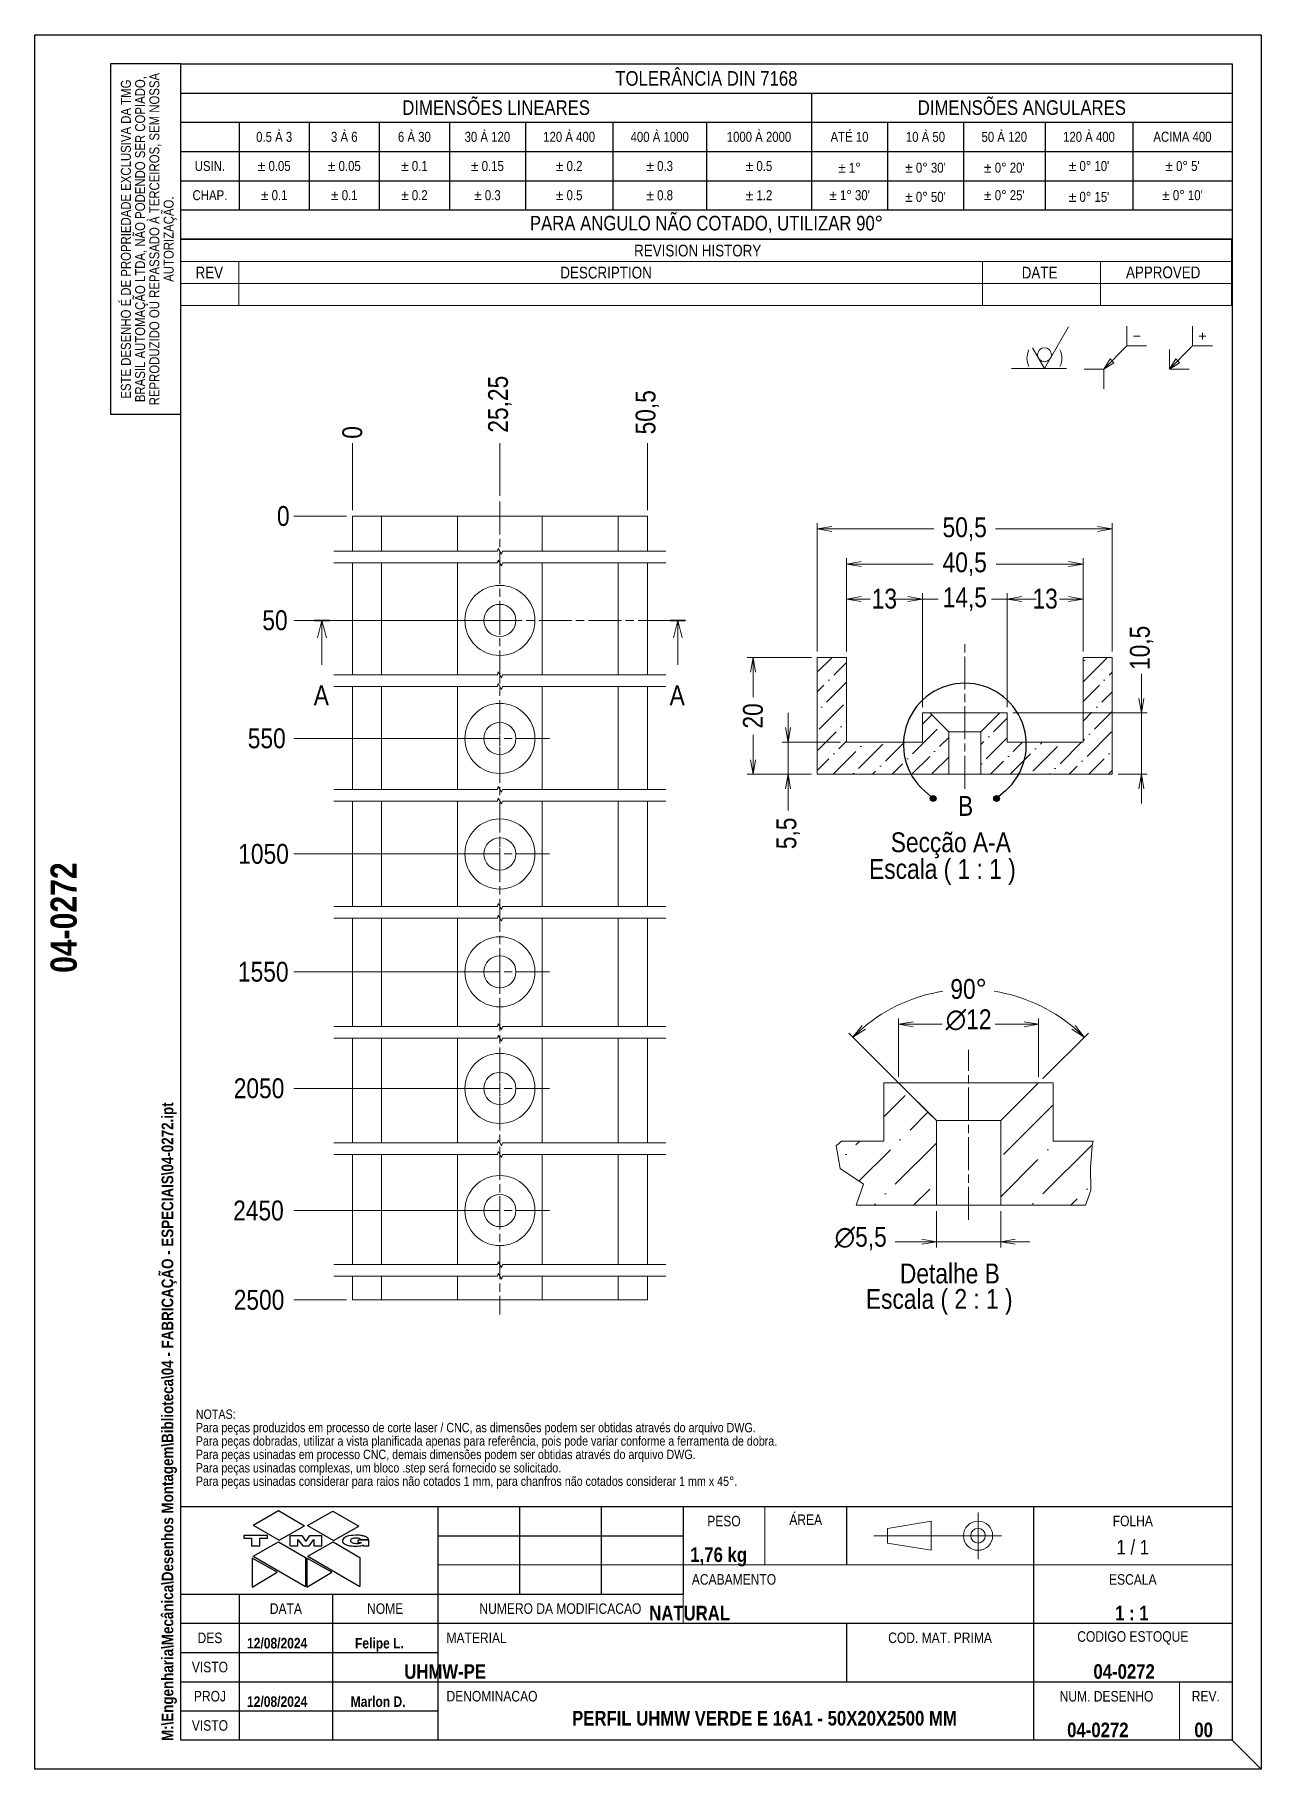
# Model space of a CAD drawing. Header units: millimetres. Extents: x 0 to 210, y 0 to 1397.
# Drawn here: x 0 to 210, y 0 to 297 of the extents above; entities that cross this region are included whole.
import ezdxf
from ezdxf.enums import TextEntityAlignment as Align

# ---------------------------------------------------------------- set-up
doc = ezdxf.new("R2010")
doc.units = ezdxf.units.MM
doc.linetypes.add('CHAIN', pattern=[0.3543, 0.2362, -0.0295, 0.0591, -0.0295])
doc.layers.get('0').update_dxf_attribs({"lineweight": 25})
for name, color, linetype, lineweight in [('BORDA', 7, 'Continuous', 25), ('CONTORNO', 7, 'Continuous', 9), ('TMG - Bordas', 7, 'Continuous', 25), ('TMG - Bordas do Detalhe', 7, 'Continuous', 25), ('TMG - Secção', 7, 'CHAIN', 18), ('TMG - Simbolos', 7, 'Continuous', 18), ('TMG - Título', 7, 'Continuous', 18), ('TMG - Visível', 7, 'Continuous', 18)]:
    doc.layers.add(name, color=color, linetype=linetype, lineweight=lineweight)
for name, color, linetype, lineweight, true_color in [('TMG - Cota', 1, 'Continuous', 18, 0xff0000), ('TMG - Hachura', 7, 'Continuous', 9, 0xff8000), ('TMG - Laranja', 7, 'Continuous', 9, 0xf49800), ('TMG - Linha de Centro', 5, 'Continuous', 9, 0x0000ff), ('TMG - Linha de Quebra', 5, 'Continuous', 9, 0x0000ff), ('TMG - Marca de Centro', 5, 'Continuous', 9, 0x0000ff), ('TMG - Marrom', 7, 'Continuous', 9, 0x716f5f), ('TMG - Simbologia Usinagem', 5, 'Continuous', 18, 0x0000ff)]:
    doc.layers.add(name, color=color, linetype=linetype, lineweight=lineweight, true_color=true_color)
doc.styles.add('Estilo de texto113', font='')
doc.styles.add('Estilo de texto114', font='')
doc.styles.add('Estilo de texto118', font='')
doc.styles.add('Estilo de texto120', font='')
doc.styles.add('TMG - Cota', font='technic_.ttf')
doc.styles.add('TMG - Lista de Peças', font='technic_.ttf')
doc.styles.add('TMG - Tolerância', font='technic_.ttf')
doc.styles.get('Estilo de texto113').set_extended_font_data('Technic', bold=True)
doc.styles.get('Estilo de texto114').set_extended_font_data('Technic', bold=True)
doc.styles.get('Estilo de texto118').set_extended_font_data('Technic', bold=True)
doc.styles.get('Estilo de texto120').set_extended_font_data('Technic', bold=True)
doc.dimstyles.new('TMG - Cota', dxfattribs={"dimtxt": 3.4, "dimasz": 2.5, "dimexe": 1, "dimexo": 1, "dimgap": 0.8, "dimtad": 0, "dimtxsty": 'TMG - Cota', "dimblk": 'OPEN', "dimcen": 0.09, "dimdle": 10, "dimclrd": 256, "dimclre": 256, "dimclrt": 256, "dimadec": 0, "dimazin": 0, "dimtfac": 0.470588, "dimtmove": 0, "dimatfit": 3, "dimldrblk": 'Open-1', "dimfxl": 0, "dimtolj": 1, "dimtzin": 0, "dimlwd": -1, "dimlwe": -1, "dimarcsym": 0})
pattern_1 = [(45, (0, 0), (1.262849, 4.630445), [5.953125, -1.190625, 0, -1.190625])]
pattern_2 = [(45, (0, 0), (2.5257, 9.26089), [11.90625, -2.38125, 0, -2.38125])]

msp = doc.modelspace()

# ---------------------------------------------------------------- texts
at = {"layer": 'TMG - Simbolos', "char_height": 3.4, "attachment_point": 7, "style": 'TMG - Cota'}
for s, insert in [('Secção A-A', (146.559, 155.979)), ('Escala ( 1 : 1 )', (142.85, 151.437)), ('Detalhe B', (148.13, 83.155)), ('Escala ( 2 : 1 )', (142.307, 77.82))]:
    msp.add_mtext(s, dxfattribs=dict(at, insert=insert))
at = {"layer": 'TMG - Simbolos', "insert": (27.583, 48.037), "char_height": 1.6, "width": 134.41698, "attachment_point": 7, "line_spacing_factor": 0.860529, "style": 'TMG - Lista de Peças'}
msp.add_mtext('\\fTechnic|b0|i0;{\\H1.6000;NOTAS: \\P}\\fTechnic|b0|i0;{\\H1.6000;Para peças produzidos em processo de corte laser / CNC, as dimensões podem ser obtidas através do arquivo DWG.\\P}\\fTechnic|b0|i0;{\\H1.6000;Para peças dobradas, utilizar a vista planificada apenas para referência, pois pode variar conforme a ferramenta de dobra.\\P}\\fTechnic|b0|i0;{\\H1.6000;Para peças usinadas em processo CNC, demais dimensões podem ser obtidas através do arquivo DWG.\\P}\\fTechnic|b0|i0;{\\H1.6000;Para peças usinadas complexas, um bloco .step será fornecido se solicitado.\\P}\\fTechnic|b0|i0;{\\H1.6000;Para peças usinadas considerar para raios não cotados 1 mm, para chanfros não cotados considerar 1 mm x 45°.}', dxfattribs=at)

# ---------------------------------------------------------------- blocks, each defined once
blk = doc.blocks.new('Bordas BORDA A4')
at = {"layer": 'BORDA'}
for p, q in [((0, 297), (210, 297)), ((0, 0), (0, 297)), ((210, 297), (210, 0)), ((210, 0), (0, 0))]:
    blk.add_line(p, q, dxfattribs=at)
at = {"layer": 'BORDA', "lineweight": 30}
for p, q in [((25, 292), (205, 292)), ((25, 5), (25, 292)), ((205, 292), (205, 5)), ((205, 5), (25, 5))]:
    blk.add_line(p, q, dxfattribs=at)
at = {"layer": 'CONTORNO'}
for tag, p, height, style in [('STOCK_NUMBER_001', (7.21, 136.37), 4.5, 'Estilo de texto118'), ('FILENAME_AND_PATH_001', (23.73, 4.84), 2, 'Estilo de texto120')]:
    blk.add_attdef(tag, p, '', height=height, rotation=90, dxfattribs=dict(at, style=style))
blk = doc.blocks.new('Blocos de títulos LEGENDA TMG A4 A3')
at = {"layer": 'TMG - Bordas', "lineweight": 30}
blk.add_line((151.61, 80.53), (195.61, 80.53), dxfattribs=at)
at = {"layer": 'TMG - Laranja', "color": 30, "linetype": 'Continuous', "lineweight": 30, "true_color": 0xf49800}
for p, q in [((164.01, 92.36), (168.34, 94.82)), ((164.01, 92.36), (168.45, 89.76)), ((168.34, 94.82), (172.79, 92.22)), ((168.45, 89.76), (172.79, 92.22)), ((173.29, 92.29), (177.63, 94.75)), ((173.29, 92.29), (177.74, 89.69)), ((177.63, 94.75), (182.08, 92.16)), ((177.74, 89.69), (182.08, 92.16)), ((164.01, 87.01), (168.34, 89.47)), ((168.34, 89.47), (172.95, 86.79)), ((173.36, 87.01), (177.69, 89.47)), ((177.69, 89.47), (182.3, 86.79)), ((164.01, 87.01), (172.95, 81.81)), ((172.95, 86.79), (172.95, 81.81)), ((173.36, 87.01), (182.3, 81.81)), ((182.3, 86.79), (182.3, 81.81))]:
    blk.add_line(p, q, dxfattribs=at)
at = {"layer": 'TMG - Linha de Centro'}
for p, q in [((288.11, 94.53), (288.11, 86.53)), ((292.11, 90.53), (270.27, 90.53))]:
    blk.add_line(p, q, dxfattribs=at)
at = {"layer": 'TMG - Marrom', "color": 251, "linetype": 'Continuous', "lineweight": 30, "true_color": 0x716f5f}
for p, q in [((162.41, 90.58), (162.41, 90.12)), ((166.47, 90.58), (162.41, 90.58)), ((162.41, 90.12), (163.71, 90.12)), ((163.71, 90.12), (163.71, 88.77)), ((165.15, 88.77), (165.15, 90.09)), ((165.15, 90.09), (166.47, 90.09)), ((166.47, 90.09), (166.47, 90.58)), ((170.32, 88.77), (170.32, 90.58)), ((170.32, 90.58), (172.34, 90.58)), ((171.67, 88.77), (171.67, 89.91)), ((171.67, 89.91), (172.52, 88.77)), ((172.34, 90.58), (173.02, 89.53)), ((173.02, 89.53), (173.7, 90.58)), ((173.62, 88.77), (174.39, 89.87)), ((173.7, 90.58), (175.76, 90.58)), ((174.39, 89.87), (174.39, 88.77)), ((175.76, 88.77), (175.76, 90.58)), ((179.32, 89.76), (179.3, 89.67)), ((179.3, 89.67), (179.32, 89.54)), ((179.39, 89.91), (179.32, 89.76)), ((179.32, 89.54), (179.39, 89.36)), ((179.5, 90.07), (179.39, 89.91)), ((179.39, 89.36), (179.48, 89.25)), ((179.48, 89.25), (179.65, 89.12)), ((179.68, 90.21), (179.5, 90.07)), ((179.65, 89.12), (179.85, 89.01)), ((179.83, 90.29), (179.68, 90.21)), ((180.01, 90.38), (179.83, 90.29)), ((180.34, 90.49), (180.01, 90.38)), ((180.83, 90.57), (180.34, 90.49)), ((180.73, 89.72), (180.75, 89.8)), ((180.73, 89.61), (180.73, 89.72)), ((180.75, 89.52), (180.73, 89.61)), ((180.75, 89.8), (180.8, 89.91)), ((180.82, 89.43), (180.75, 89.52)), ((180.8, 89.91), (180.86, 89.98)), ((180.89, 89.36), (180.82, 89.43)), ((181.1, 90.58), (180.83, 90.57)), ((180.86, 89.98), (180.97, 90.07)), ((180.97, 89.3), (180.89, 89.36)), ((180.97, 90.07), (181.11, 90.11)), ((181.08, 89.25), (180.97, 89.3)), ((181.24, 89.21), (181.08, 89.25)), ((181.59, 90.61), (181.1, 90.58)), ((181.11, 90.11), (181.33, 90.16)), ((181.46, 89.17), (181.24, 89.21)), ((181.33, 90.16), (181.63, 90.18)), ((181.68, 89.14), (181.46, 89.17)), ((181.99, 90.62), (181.59, 90.61)), ((181.63, 90.18), (181.9, 90.18)), ((181.81, 89.14), (181.68, 89.14)), ((181.94, 89.14), (181.81, 89.14)), ((181.9, 90.18), (182.01, 90.16)), ((181.92, 89.74), (181.92, 89.36)), ((183.81, 89.74), (181.92, 89.74)), ((181.92, 89.36), (182.54, 89.36)), ((182.1, 89.17), (181.94, 89.14)), ((182.18, 90.6), (181.99, 90.62)), ((182.01, 90.16), (182.12, 90.11)), ((182.23, 89.19), (182.1, 89.17)), ((182.12, 90.11), (182.21, 90.08)), ((182.38, 90.57), (182.18, 90.6)), ((182.21, 90.08), (182.32, 90)), ((182.36, 89.23), (182.23, 89.19)), ((182.32, 90), (182.38, 89.91)), ((182.45, 89.28), (182.36, 89.23)), ((182.58, 90.55), (182.38, 90.57)), ((182.38, 89.91), (183.75, 89.91)), ((182.54, 89.36), (182.45, 89.28)), ((182.69, 90.53), (182.58, 90.55)), ((182.82, 90.51), (182.69, 90.53)), ((182.95, 90.46), (182.82, 90.51)), ((183.04, 90.44), (182.95, 90.46)), ((183.13, 90.42), (183.04, 90.44)), ((183.24, 90.38), (183.13, 90.42)), ((183.33, 90.33), (183.24, 90.38)), ((183.42, 90.29), (183.33, 90.33)), ((183.48, 90.25), (183.42, 90.29)), ((183.55, 90.2), (183.48, 90.25)), ((183.64, 90.13), (183.55, 90.2)), ((183.68, 90.07), (183.64, 90.13)), ((183.72, 90), (183.68, 90.07)), ((183.75, 89.96), (183.72, 90)), ((183.75, 89.91), (183.75, 89.96)), ((183.81, 88.77), (183.81, 89.74)), ((163.71, 88.77), (165.15, 88.77)), ((163.83, 86.68), (163.83, 81.73)), ((168.12, 84.26), (163.83, 86.68)), ((170.32, 88.77), (171.67, 88.77)), ((172.52, 88.77), (173.62, 88.77)), ((173.18, 86.68), (173.18, 81.73)), ((177.47, 84.26), (173.18, 86.68)), ((174.39, 88.77), (175.76, 88.77)), ((179.85, 89.01), (179.96, 88.97)), ((179.96, 88.97), (180.12, 88.92)), ((180.12, 88.92), (180.31, 88.86)), ((180.31, 88.86), (180.49, 88.81)), ((180.49, 88.81), (180.69, 88.79)), ((180.69, 88.79), (180.84, 88.77)), ((180.84, 88.77), (181.11, 88.75)), ((181.11, 88.75), (181.33, 88.73)), ((181.33, 88.73), (181.41, 88.73)), ((181.41, 88.73), (181.63, 88.73)), ((181.63, 88.73), (181.85, 88.73)), ((181.85, 88.73), (182.21, 88.77)), ((182.21, 88.77), (182.43, 88.79)), ((182.43, 88.79), (182.69, 88.88)), ((182.69, 88.88), (182.87, 88.95)), ((182.87, 88.95), (182.89, 88.77)), ((182.89, 88.77), (183.81, 88.77)), ((163.83, 81.73), (168.12, 84.26)), ((173.18, 81.73), (177.47, 84.26))]:
    blk.add_line(p, q, dxfattribs=at)
at = {"layer": 'TMG - Simbolos', "lineweight": 30}
for p, q in [((151.61, 95.53), (331.61, 95.53)), ((151.61, 55.53), (151.61, 95.53)), ((195.61, 95.53), (195.61, 55.53)), ((209.61, 95.53), (209.61, 80.53)), ((223.61, 95.53), (223.61, 80.53)), ((237.61, 95.53), (237.61, 80.53)), ((265.61, 95.53), (265.61, 85.53)), ((297.61, 95.53), (297.61, 55.53)), ((331.61, 95.53), (331.61, 55.53)), ((195.61, 90.53), (237.61, 90.53)), ((161.61, 80.53), (161.61, 55.53)), ((177.61, 80.53), (177.61, 55.53)), ((195.61, 80.53), (237.61, 80.53)), ((151.61, 75.53), (195.61, 75.53)), ((195.61, 75.53), (331.61, 75.53)), ((265.61, 75.53), (265.61, 65.53)), ((151.61, 70.53), (195.61, 70.53)), ((151.61, 65.53), (195.61, 65.53)), ((195.61, 65.53), (331.61, 65.53)), ((151.61, 60.53), (195.61, 60.53)), ((331.61, 55.53), (151.61, 55.53))]:
    blk.add_line(p, q, dxfattribs=at)
at = {"layer": 'TMG - Simbolos'}
for p, q in [((251.61, 95.53), (251.61, 85.53)), ((272.61, 91.78), (280.11, 93.03)), ((280.11, 93.03), (280.11, 88.03)), ((272.61, 89.28), (272.61, 91.78)), ((280.11, 88.03), (272.61, 89.28)), ((195.61, 85.53), (237.61, 85.53)), ((251.61, 85.53), (237.61, 85.53)), ((251.61, 85.53), (265.61, 85.53)), ((265.61, 85.53), (331.61, 85.53)), ((237.61, 80.53), (237.61, 75.53)), ((322.61, 65.53), (322.61, 55.53))]:
    blk.add_line(p, q, dxfattribs=at)
at = {"layer": 'TMG - Simbolos', "color": 7}
blk.add_line((331.61, 55.53), (336.61, 50.53), dxfattribs=at)
at = {"layer": 'TMG - Simbolos'}
for radius in [2.5, 1.25]:
    blk.add_circle((288.11, 90.53), radius, dxfattribs=at)
at = {"layer": 'TMG - Simbolos', "char_height": 1.8, "style": 'TMG - Tolerância'}
for s, insert, attachment_point in [('\\fTechnic|b0|i0;{\\H1.8000;PESO}', (244.61, 93.03), 5), ('\\fTechnic|b0|i0;{\\H1.8000;ÁREA}', (258.61, 93.28), 5), ('\\fTechnic|b0|i0;{\\H1.8000;FOLHA}', (314.61, 93.04), 5), ('\\fTechnic|b0|i0;{\\H1.8000;ACABAMENTO}', (239.11, 83.04), 4), ('\\fTechnic|b0|i0;{\\H1.8000;ESCALA}', (314.61, 83.03), 5), ('\\fTechnic|b0|i0;{\\H1.8000;DATA}', (169.61, 78.04), 5), ('\\fTechnic|b0|i0;{\\H1.8000;NOME}', (186.61, 78.04), 5), ('\\fTechnic|b0|i0;{\\H1.8000;NUMERO DA MODIFICACAO}', (216.61, 78.04), 5), ('\\fTechnic|b0|i0;{\\H1.8000;COD. MAT. PRIMA}', (281.61, 73.04), 5), ('\\fTechnic|b0|i0;{\\H1.8000;CODIGO ESTOQUE}', (314.61, 73.03), 5), ('\\fTechnic|b0|i0;{\\H1.8000;VISTO}', (156.61, 68.03), 5), ('\\fTechnic|b0|i0;{\\H1.8000;DENOMINACAO}', (197.11, 63.04), 4), ('\\fTechnic|b0|i0;{\\H1.8000;NUM. DESENHO}', (310.11, 63.03), 5), ('\\fTechnic|b0|i0;{\\H1.8000;REV.}', (327.11, 63.05), 5)]:
    blk.add_mtext(s, dxfattribs=dict(at, insert=insert, attachment_point=attachment_point))
at = {"layer": 'TMG - Simbolos', "style": 'TMG - Tolerância'}
for s, insert, char_height, width, attachment_point in [('\\fTechnic|b0|i0;{\\H2.5000;1 / 1}', (314.61, 88.55), 2.5, 40.009, 5), ('\\fTechnic|b0|i0;{\\H1.8000;DES}', (156.61, 73.03), 1.8, 6.6594, 5), ('\\fTechnic|b0|i0;{\\H1.8000;MATERIAL}', (197.11, 73.04), 1.8, 12.5739, 4), ('\\fTechnic|b0|i0;{\\H1.8000;PROJ}', (156.61, 63.04), 1.8, 6.6594, 5), ('\\fTechnic|b0|i0;{\\H1.8000;VISTO}', (156.61, 58.03), 1.8, 7.058, 5)]:
    blk.add_mtext(s, dxfattribs=dict(at, insert=insert, char_height=char_height, width=width, attachment_point=attachment_point))
at = {"layer": 'TMG - Simbolos'}
for tag, height, style, p in [('RLM_3', 1.8, 'Estilo de texto114', (202.61, 93.03)), ('RLM_6', 1.8, 'Estilo de texto114', (216.61, 93.03)), ('RLM_9', 1.8, 'Estilo de texto114', (230.61, 93.03)), ('ÁREA', 2.5, 'Estilo de texto113', (258.61, 88.53)), ('RLM_2', 1.8, 'Estilo de texto114', (202.61, 88.03)), ('RLM_5', 1.8, 'Estilo de texto114', (216.61, 88.03)), ('RLM_8', 1.8, 'Estilo de texto114', (230.61, 88.03)), ('RLM_1', 1.8, 'Estilo de texto114', (202.61, 83.03)), ('RLM_4', 1.8, 'Estilo de texto114', (216.61, 83.03)), ('RLM_7', 1.8, 'Estilo de texto114', (230.61, 83.03)), ('MATERIAL', 2.5, 'Estilo de texto113', (197.61, 68.53))]:
    blk.add_attdef(tag, text='', height=height, dxfattribs=dict(at, style=style)).set_placement(p, align=Align.TOP_CENTER)
for tag, p, height, style in [('MASS\\P2;_001', (238.85, 86.03), 2.5, 'Estilo de texto113'), ('ACABAMENTO_001', (231.82, 76.03), 2.5, 'Estilo de texto113'), ('Initial_View_Scale_001', (311.58, 76.03), 2.5, 'Estilo de texto113'), ('CHECKED_DATE_001', (162.96, 71.23), 1.8, 'Estilo de texto114'), ('DESIGNER_001', (181.44, 71.23), 1.8, 'Estilo de texto114'), ('MATERIAL_001', (189.88, 66.03), 2.5, 'Estilo de texto113'), ('STOCK_NUMBER_001', (307.87, 66.03), 2.5, 'Estilo de texto113'), ('ENG_APPROVAL_DATE_001', (162.96, 61.23), 1.8, 'Estilo de texto114'), ('PROJECT_001', (180.7, 61.23), 1.8, 'Estilo de texto114'), ('DESCRIPTION_001', (218.61, 58.03), 2.5, 'Estilo de texto113'), ('PART_NUMBER_001', (303.37, 56.03), 2.5, 'Estilo de texto113'), ('REVISION_NUMBER_001', (325.14, 56.03), 2.5, 'Estilo de texto113')]:
    blk.add_attdef(tag, p, '', height=height, dxfattribs=dict(at, style=style))
blk = doc.blocks.new('TMG.Propriedade')
at = {"layer": 'TMG - Simbolos', "lineweight": 30}
for p, q in [((-12, 0), (-12, -60)), ((0, 0), (-12, 0)), ((-12, -60), (0, -60))]:
    blk.add_line(p, q, dxfattribs=at)
at = {"layer": 'TMG - Simbolos'}
blk.add_line((0, 0), (0, -60), dxfattribs=at)
at = {"layer": 'TMG - Simbolos', "insert": (-5.47, -30), "char_height": 1.7, "width": 58.8074, "attachment_point": 5, "rotation": 90, "line_spacing_factor": 0.860529, "style": 'TMG - Tolerância'}
blk.add_mtext('\\fTechnic|b0|i0;{\\H1.7000;ESTE DESENHO É DE PROPRIEDADE EXCLUSIVA DA TMG BRASIL AUTOMAÇÃO LTDA}\\fTechnic|b0|i0;{\\H1.7000;, NÃO PODENDO SER COPIADO, REPRODUZIDO OU REPASSADO À TERCEIROS, SEM NOSSA AUTORIZAÇÃO.}\\fTechnic|b0|i0;{\\H1.6000;\\P}', dxfattribs=at)
blk = doc.blocks.new('Tolerâncias DIN 7168')
at = {"layer": 'TMG - Simbolos', "lineweight": 30}
for p, q in [((-180, -30), (-180, 0)), ((-180, -5), (0, -5)), ((-72, -5), (-72, -25)), ((-180, -10), (0, -10)), ((-170, -10), (-170, -25)), ((-158, -10), (-158, -25)), ((-146, -10), (-146, -25)), ((-134, -10), (-134, -25)), ((-121, -10), (-121, -25)), ((-106, -10), (-106, -25)), ((-90, -10), (-90, -25)), ((-59, -10), (-59, -25)), ((-46, -10), (-46, -25)), ((-32, -10), (-32, -25)), ((-17, -10), (-17, -25)), ((-180, -15), (0, -15)), ((-180, -20), (0, -20)), ((-180, -25), (0, -25)), ((-180, -30), (0, -30)), ((0, -30), (-180, -30))]:
    blk.add_line(p, q, dxfattribs=at)
at = {"layer": 'TMG - Simbolos'}
for p, q in [((-180, 0), (0, 0)), ((0, 0), (0, -30))]:
    blk.add_line(p, q, dxfattribs=at)
at = {"layer": 'TMG - Simbolos', "attachment_point": 5, "style": 'TMG - Tolerância'}
for s, insert, char_height in [('\\fTechnic|b0|i0;{\\H2.5000;TOLERÂNCIA DIN 7168}', (-90, -2.5), 2.5), ('\\fTechnic|b0|i0;{\\H2.5000;DIMENSÕES LINEARES}', (-126, -7.5), 2.5), ('\\fTechnic|b0|i0;{\\H2.5000;DIMENSÕES ANGULARES}', (-36, -7.5), 2.5), ('\\fTechnic|b0|i0;{\\H1.7000;0.5 À 3}', (-164, -12.5), 1.7), ('\\fTechnic|b0|i0;{\\H1.7000;3 À 6}', (-152, -12.5), 1.7), ('\\fTechnic|b0|i0;{\\H1.7000;6 À 30}', (-140, -12.5), 1.7), ('\\fTechnic|b0|i0;{\\H1.7000;30 À 120}', (-127.5, -12.5), 1.7), ('\\fTechnic|b0|i0;{\\H1.7000;120 À 400}', (-113.5, -12.5), 1.7), ('\\fTechnic|b0|i0;{\\H1.7000;400 À 1000}', (-98, -12.5), 1.7), ('\\fTechnic|b0|i0;{\\H1.7000;1000 À 2000}', (-81, -12.5), 1.7), ('\\fTechnic|b0|i0;{\\H1.7000;ATÉ 10}', (-65.5, -12.5), 1.7), ('\\fTechnic|b0|i0;{\\H1.7000;10 À 50}', (-52.5, -12.5), 1.7), ('\\fTechnic|b0|i0;{\\H1.7000;50 À 120}', (-39, -12.5), 1.7), ('\\fTechnic|b0|i0;{\\H1.7000;120 À 400}', (-24.5, -12.5), 1.7), ('\\fTechnic|b0|i0;{\\H1.7000;ACIMA 400}', (-8.5, -12.49), 1.7), ('\\fTechnic|b0|i0;{\\H1.7000;USIN.}', (-175, -17.5), 1.7), ('\\fTechnic|b0|i0;{\\H1.7000;± 0.05}', (-164, -17.49), 1.7), ('\\fTechnic|b0|i0;{\\H1.7000;± 0.05}', (-152, -17.49), 1.7), ('\\fTechnic|b0|i0;{\\H1.7000;± 0.1}', (-140, -17.49), 1.7), ('\\fTechnic|b0|i0;{\\H1.7000;± 0.15}', (-127.5, -17.49), 1.7), ('\\fTechnic|b0|i0;{\\H1.7000;± 0.2}', (-113.5, -17.49), 1.7), ('\\fTechnic|b0|i0;{\\H1.7000;± 0.3}', (-98, -17.49), 1.7), ('\\fTechnic|b0|i0;{\\H1.7000;± 0.5}', (-81, -17.49), 1.7), ("\\fTechnic|b0|i0;{\\H1.7000;± 0° 10'}", (-24.5, -17.49), 1.7), ("\\fTechnic|b0|i0;{\\H1.7000;± 0° 5'}", (-8.5, -17.49), 1.7), ('\\fTechnic|b0|i0;{\\H1.7000;CHAP.}', (-175, -22.49), 1.7), ('\\fTechnic|b0|i0;{\\H1.7000;± 0.1}', (-164, -22.49), 1.7), ('\\fTechnic|b0|i0;{\\H1.7000;± 0.1}', (-152, -22.49), 1.7), ('\\fTechnic|b0|i0;{\\H1.7000;± 0.2}', (-140, -22.49), 1.7), ('\\fTechnic|b0|i0;{\\H1.7000;± 0.3}', (-127.5, -22.49), 1.7), ('\\fTechnic|b0|i0;{\\H1.7000;± 0.5}', (-113.5, -22.49), 1.7), ('\\fTechnic|b0|i0;{\\H1.7000;± 0.8}', (-98, -22.5), 1.7), ('\\fTechnic|b0|i0;{\\H1.7000;± 1.2}', (-81, -22.49), 1.7), ("\\fTechnic|b0|i0;{\\H1.7000;± 1° 30'}", (-65.5, -22.49), 1.7), ("\\fTechnic|b0|i0;{\\H1.7000;± 0° 25'}", (-39, -22.49), 1.7), ("\\fTechnic|b0|i0;{\\H1.7000;± 0° 10'}", (-8.5, -22.49), 1.7), ('\\fTechnic|b0|i0;{\\H2.5000;PARA ANGULO NÃO COTADO, UTILIZAR 90°}', (-90, -27.5), 2.5)]:
    blk.add_mtext(s, dxfattribs=dict(at, insert=insert, char_height=char_height))
at = {"layer": 'TMG - Simbolos', "char_height": 1.7, "attachment_point": 5, "line_spacing_factor": 3.529412, "style": 'TMG - Tolerância'}
for s, insert in [('\\fTechnic|b0|i0;{\\H1.7000;± 1°}\\fTechnic|b0|i0;{\\H1.6000;\\P}', (-65.5, -17.78)), ("\\fTechnic|b0|i0;{\\H1.7000;± 0° 30'}\\fTechnic|b0|i0;{\\H1.6000;\\P}", (-52.5, -17.78)), ("\\fTechnic|b0|i0;{\\H1.7000;± 0° 20'}\\fTechnic|b0|i0;{\\H1.6000;\\P}", (-39, -17.78)), ("\\fTechnic|b0|i0;{\\H1.7000;± 0° 50'}\\fTechnic|b0|i0;{\\H1.6000;\\P}", (-52.5, -22.78)), ("\\fTechnic|b0|i0;{\\H1.7000;± 0° 15'}\\fTechnic|b0|i0;{\\H1.6000;\\P}", (-24.5, -22.78))]:
    blk.add_mtext(s, dxfattribs=dict(at, insert=insert))
blk = doc.blocks.new('TMG.Rebarba')
at = {"layer": 'TMG - Simbolos'}
for p, q in [((-4.85, 2.65), (-4.85, 7.15)), ((-3.35, 4.9), (-1.85, 4.9)), ((10.15, 2.65), (10.15, 7.15)), ((11.65, 4.9), (13.15, 4.9)), ((12.4, 5.65), (12.4, 4.15)), ((-10.15, -2.65), (-4.85, 2.65)), ((-4.85, 2.65), (-0.35, 2.65)), ((4.85, -2.65), (10.15, 2.65)), ((4.85, 1.85), (4.85, -2.65)), ((10.15, 2.65), (14.65, 2.65)), ((-10.15, -2.65), (-14.65, -2.65)), ((-10.15, -2.65), (-8.67, -0.32)), ((-7.82, -1.17), (-10.15, -2.65)), ((-10.15, -2.65), (-10.15, -7.15)), ((-8.67, -0.32), (-7.82, -1.17)), ((4.85, -2.65), (6.33, -0.32)), ((7.18, -1.17), (4.85, -2.65)), ((4.85, -2.65), (9.35, -2.65)), ((6.33, -0.32), (7.18, -1.17))]:
    blk.add_line(p, q, dxfattribs=at)
blk = doc.blocks.new('(U.P.)')
at = {"layer": 'TMG - Simbologia Usinagem', "lineweight": 18}
for p, q in [((13, 9.53), (7.5, 0)), ((7.5, 0), (4.75, 4.76))]:
    blk.add_line(p, q, dxfattribs=at)
at = {"layer": 'TMG - Simbologia Usinagem'}
blk.add_circle((7.5, 3.18), 1.59, dxfattribs=at)
at = {"layer": 'TMG - Título'}
for q in [(0, 0), (12.5, 0)]:
    blk.add_line((7.5, 0), q, dxfattribs=at)
for start, end in [(151.9454, 208.0546), (331.9454, 28.0546)]:
    blk.add_arc((7.5, 2.38), 4, start, end, dxfattribs=at)
blk = doc.blocks.new('REVISION HISTORY')
at = {"layer": 'TMG - Simbolos'}
for p, q in [((25, 261.94), (204.88, 261.94)), ((25, 261.94), (25, 258.17)), ((204.88, 261.94), (204.88, 258.17)), ((25, 258.17), (204.88, 258.17)), ((25, 258.17), (25, 254.4)), ((34.93, 258.17), (34.93, 254.4)), ((162.26, 258.17), (162.26, 254.4)), ((182.46, 258.17), (182.46, 254.4)), ((204.88, 258.17), (204.88, 254.4)), ((25, 254.4), (204.88, 254.4)), ((25, 254.4), (25, 250.62)), ((34.93, 254.4), (34.93, 250.62)), ((162.26, 254.4), (162.26, 250.62)), ((182.46, 254.4), (182.46, 250.62)), ((204.88, 254.4), (204.88, 250.62)), ((25, 250.62), (204.88, 250.62))]:
    blk.add_line(p, q, dxfattribs=at)
at = {"layer": 'TMG - Simbolos', "char_height": 2, "attachment_point": 7, "style": 'TMG - Lista de Peças'}
for s, insert in [('REVISION HISTORY', (102.63, 259.01)), ('REV', (27.54, 255.29)), ('DESCRIPTION', (89.99, 255.24)), ('DATE', (168.99, 255.26)), ('APPROVED', (186.84, 255.28))]:
    blk.add_mtext(s, dxfattribs=dict(at, insert=insert))
blk = doc.blocks.new('SeçãoTrans2D0')
at = {"layer": 'TMG - Secção', "linetype": 'Continuous', "lineweight": 35}
for p, q in [((47.87, 196.72), (50.49, 196.72)), ((108.8, 196.72), (111.42, 196.72))]:
    blk.add_line(p, q, dxfattribs=at)
at = {"layer": 'TMG - Secção', "linetype": 'Continuous'}
for p, q in [((49.18, 196.72), (48.43, 193.72)), ((49.18, 193.72), (49.18, 196.72)), ((49.93, 193.72), (49.18, 196.72)), ((110.11, 196.72), (109.36, 193.72)), ((110.11, 193.72), (110.11, 196.72)), ((110.86, 193.72), (110.11, 196.72)), ((49.18, 189.1), (49.18, 193.72)), ((110.11, 189.1), (110.11, 193.72))]:
    blk.add_line(p, q, dxfattribs=at)
at = {"layer": 'TMG - Secção', "char_height": 3.4, "attachment_point": 7, "style": 'TMG - Cota'}
for insert in [(47.77, 182.18), (108.7, 182.18)]:
    blk.add_mtext('A', dxfattribs=dict(at, insert=insert))
blk = doc.blocks.new('Detalhe2D0')
at = {"layer": 'TMG - Bordas do Detalhe'}
h = blk.add_hatch(color=256, dxfattribs=at)
edge = h.paths.add_edge_path()
edge.add_arc((153.82, 166.22), 0.5, 0, 360)
h = blk.add_hatch(color=256, dxfattribs=at)
edge = h.paths.add_edge_path()
edge.add_arc((164.68, 166.22), 0.5, 0, 360)
at = {"layer": 'TMG - Bordas do Detalhe', "linetype": 'Continuous'}
for p, q in [((152.31, 167.54), (153.44, 166.55)), ((166.18, 167.54), (165.05, 166.55))]:
    blk.add_line(p, q, dxfattribs=at)
for centre in [(153.82, 166.22), (164.68, 166.22)]:
    blk.add_circle(centre, 0.5, dxfattribs=at)
at = {"layer": 'TMG - Bordas do Detalhe'}
blk.add_arc((159.25, 175.45), 10.52, 311.2443, 228.7557, dxfattribs=at)
at = {"layer": 'TMG - Bordas do Detalhe', "insert": (158.07, 163.25), "char_height": 3.4, "attachment_point": 7, "style": 'TMG - Cota'}
blk.add_mtext('B', dxfattribs=at)
blk = doc.blocks.new('_Open')
at = {"color": 0, "linetype": 'ByBlock', "lineweight": -2}
for p, q in [((-1, 0.17), (0, 0)), ((-1, -0.17), (0, 0)), ((0, 0), (-1, 0))]:
    blk.add_line(p, q, dxfattribs=at)
blk = doc.blocks.new('*D42')
at = {"layer": 'Defpoints', "color": 0, "transparency": 16777216}
for p in [(167.13, 132.61), (171.88, 117.57), (154.38, 111.07), (159.88, 105.57)]:
    blk.add_point(p, dxfattribs=at)
at = {"layer": 'TMG - Cota', "transparency": 16777216}
for p, q in [((153.67, 111.77), (139.38, 126.07)), ((172.59, 118.27), (180.39, 126.07))]:
    blk.add_line(p, q, dxfattribs=at)
for start, end in [(99.0438, 129.8826), (50.1174, 80.9562)]:
    blk.add_arc((159.88, 105.57), 28, start, end, dxfattribs=at)
at = {"layer": 'TMG - Cota', "transparency": 16777216, "xscale": 2.5, "yscale": 2.5, "zscale": 2.5}
for p, rotation in [((140.08, 125.36), 222.441302312338), ((179.68, 125.36), 317.5586976876631)]:
    blk.add_blockref('_Open', p, dxfattribs=dict(at, rotation=rotation))
at = {"layer": 'TMG - Cota', "transparency": 16777216, "insert": (159.88, 135.31), "char_height": 3.4, "attachment_point": 2, "style": 'TMG - Cota'}
blk.add_mtext('\\A1;90°', dxfattribs=at)
blk = doc.blocks.new('Open-1')
at = {"color": 0}
for p, q in [((0, 0), (-1, 0.25)), ((-1, 0), (0, 0)), ((-1, -0.25), (0, 0))]:
    blk.add_line(p, q, dxfattribs=at)
blk = doc.blocks.new('*D43')
at = {"layer": 'Defpoints', "color": 0, "transparency": 16777216}
for p in [(147.88, 127.57), (147.88, 117.57), (171.88, 117.57)]:
    blk.add_point(p, dxfattribs=at)
at = {"layer": 'TMG - Cota', "transparency": 16777216}
for p, q in [((147.88, 118.57), (147.88, 128.57)), ((171.88, 118.57), (171.88, 128.57)), ((150.38, 127.57), (155.34, 127.57)), ((169.38, 127.57), (164.42, 127.57))]:
    blk.add_line(p, q, dxfattribs=at)
at = {"layer": 'TMG - Cota', "transparency": 16777216, "xscale": 2.5, "yscale": 2.5, "zscale": 2.5, "rotation": 180}
blk.add_blockref('_Open', (147.88, 127.57), dxfattribs=at)
at = {"layer": 'TMG - Cota', "transparency": 16777216, "xscale": 2.5, "yscale": 2.5, "zscale": 2.5}
blk.add_blockref('_Open', (171.88, 127.57), dxfattribs=at)
at = {"layer": 'TMG - Cota', "transparency": 16777216, "insert": (159.88, 130.12), "char_height": 3.4, "attachment_point": 2, "style": 'TMG - Cota'}
blk.add_mtext('\\A1;{\\fAIGDT|b0|i0;\\ln}\\fTechnic|b0|i0;{\\H3.4000;12}', dxfattribs=at)
blk = doc.blocks.new('*D44')
at = {"layer": 'Defpoints', "color": 0, "transparency": 16777216}
for p in [(154.38, 96.57), (165.38, 96.57), (165.38, 90.32)]:
    blk.add_point(p, dxfattribs=at)
at = {"layer": 'TMG - Cota', "transparency": 16777216}
for p, q in [((154.38, 95.57), (154.38, 89.32)), ((165.38, 95.57), (165.38, 89.32)), ((151.88, 90.32), (147.3, 90.32)), ((165.38, 90.32), (154.38, 90.32)), ((167.88, 90.32), (170.38, 90.32))]:
    blk.add_line(p, q, dxfattribs=at)
at = {"layer": 'TMG - Cota', "transparency": 16777216, "xscale": 2.5, "yscale": 2.5, "zscale": 2.5}
blk.add_blockref('_Open', (154.38, 90.32), dxfattribs=at)
at = {"layer": 'TMG - Cota', "transparency": 16777216, "xscale": 2.5, "yscale": 2.5, "zscale": 2.5, "rotation": 180}
blk.add_blockref('_Open', (165.38, 90.32), dxfattribs=at)
at = {"layer": 'TMG - Cota', "transparency": 16777216, "insert": (141.41, 92.88), "char_height": 3.4, "attachment_point": 2, "style": 'TMG - Cota'}
blk.add_mtext('\\A1;{\\fAIGDT|b0|i0;\\ln}\\fTechnic|b0|i0;{\\H3.4000;5,5}', dxfattribs=at)
blk = doc.blocks.new('*D45')
at = {"layer": 'Defpoints', "color": 0, "transparency": 16777216}
for p in [(151.98, 200.37), (138.98, 190.37), (151.98, 180.87)]:
    blk.add_point(p, dxfattribs=at)
at = {"layer": 'TMG - Cota', "transparency": 16777216}
for p, q in [((138.98, 191.37), (138.98, 201.37)), ((141.48, 200.37), (143.02, 200.37)), ((149.48, 200.37), (147.92, 200.37)), ((151.98, 181.87), (151.98, 201.37))]:
    blk.add_line(p, q, dxfattribs=at)
at = {"layer": 'TMG - Cota', "transparency": 16777216, "xscale": 2.5, "yscale": 2.5, "zscale": 2.5, "rotation": 180}
blk.add_blockref('_Open', (138.98, 200.37), dxfattribs=at)
at = {"layer": 'TMG - Cota', "transparency": 16777216, "xscale": 2.5, "yscale": 2.5, "zscale": 2.5}
blk.add_blockref('_Open', (151.98, 200.37), dxfattribs=at)
at = {"layer": 'TMG - Cota', "transparency": 16777216, "insert": (145.47, 202.14), "char_height": 3.4, "attachment_point": 2, "style": 'TMG - Cota'}
blk.add_mtext('\\A1;13', dxfattribs=at)
blk = doc.blocks.new('*D46')
at = {"layer": 'Defpoints', "color": 0, "transparency": 16777216}
for p in [(166.48, 200.37), (151.98, 180.87), (166.48, 180.87)]:
    blk.add_point(p, dxfattribs=at)
at = {"layer": 'TMG - Cota', "transparency": 16777216}
for p, q in [((149.48, 200.37), (146.98, 200.37)), ((151.98, 181.87), (151.98, 201.37)), ((151.98, 200.37), (154.48, 200.37)), ((154.48, 200.37), (154.66, 200.37)), ((163.98, 200.37), (163.82, 200.37)), ((166.48, 200.37), (163.98, 200.37)), ((166.48, 181.87), (166.48, 201.37)), ((168.98, 200.37), (171.48, 200.37))]:
    blk.add_line(p, q, dxfattribs=at)
at = {"layer": 'TMG - Cota', "transparency": 16777216, "xscale": 2.5, "yscale": 2.5, "zscale": 2.5}
blk.add_blockref('_Open', (151.98, 200.37), dxfattribs=at)
at = {"layer": 'TMG - Cota', "transparency": 16777216, "xscale": 2.5, "yscale": 2.5, "zscale": 2.5, "rotation": 180}
blk.add_blockref('_Open', (166.48, 200.37), dxfattribs=at)
at = {"layer": 'TMG - Cota', "transparency": 16777216, "insert": (159.24, 202.36), "char_height": 3.4, "attachment_point": 2, "style": 'TMG - Cota'}
blk.add_mtext('\\A1;14,5', dxfattribs=at)
blk = doc.blocks.new('*D47')
at = {"layer": 'Defpoints', "color": 0, "transparency": 16777216}
for p in [(179.48, 200.37), (179.48, 190.37), (166.48, 180.87)]:
    blk.add_point(p, dxfattribs=at)
at = {"layer": 'TMG - Cota', "transparency": 16777216}
for p, q in [((166.48, 181.87), (166.48, 201.37)), ((168.98, 200.37), (170.54, 200.37)), ((176.98, 200.37), (175.44, 200.37)), ((179.48, 191.37), (179.48, 201.37))]:
    blk.add_line(p, q, dxfattribs=at)
at = {"layer": 'TMG - Cota', "transparency": 16777216, "xscale": 2.5, "yscale": 2.5, "zscale": 2.5, "rotation": 180}
blk.add_blockref('_Open', (166.48, 200.37), dxfattribs=at)
at = {"layer": 'TMG - Cota', "transparency": 16777216, "xscale": 2.5, "yscale": 2.5, "zscale": 2.5}
blk.add_blockref('_Open', (179.48, 200.37), dxfattribs=at)
at = {"layer": 'TMG - Cota', "transparency": 16777216, "insert": (172.99, 202.14), "char_height": 3.4, "attachment_point": 2, "style": 'TMG - Cota'}
blk.add_mtext('\\A1;13', dxfattribs=at)
blk = doc.blocks.new('*D48')
at = {"layer": 'Defpoints', "color": 0, "transparency": 16777216}
for p in [(179.48, 206.37), (138.98, 190.37), (179.48, 190.37)]:
    blk.add_point(p, dxfattribs=at)
at = {"layer": 'TMG - Cota', "transparency": 16777216}
for p, q in [((138.98, 191.37), (138.98, 207.37)), ((141.48, 206.37), (153.82, 206.37)), ((176.98, 206.37), (164.63, 206.37)), ((179.48, 191.37), (179.48, 207.37))]:
    blk.add_line(p, q, dxfattribs=at)
at = {"layer": 'TMG - Cota', "transparency": 16777216, "xscale": 2.5, "yscale": 2.5, "zscale": 2.5, "rotation": 180}
blk.add_blockref('_Open', (138.98, 206.37), dxfattribs=at)
at = {"layer": 'TMG - Cota', "transparency": 16777216, "xscale": 2.5, "yscale": 2.5, "zscale": 2.5}
blk.add_blockref('_Open', (179.48, 206.37), dxfattribs=at)
at = {"layer": 'TMG - Cota', "transparency": 16777216, "insert": (159.22, 208.36), "char_height": 3.4, "attachment_point": 2, "style": 'TMG - Cota'}
blk.add_mtext('\\A1;40,5', dxfattribs=at)
blk = doc.blocks.new('*D49')
at = {"layer": 'Defpoints', "color": 0, "transparency": 16777216}
for p in [(184.48, 212.37), (133.98, 190.37), (184.48, 190.37)]:
    blk.add_point(p, dxfattribs=at)
at = {"layer": 'TMG - Cota', "transparency": 16777216}
for p, q in [((133.98, 191.37), (133.98, 213.37)), ((136.48, 212.37), (153.94, 212.37)), ((181.98, 212.37), (164.51, 212.37)), ((184.48, 191.37), (184.48, 213.37))]:
    blk.add_line(p, q, dxfattribs=at)
at = {"layer": 'TMG - Cota', "transparency": 16777216, "xscale": 2.5, "yscale": 2.5, "zscale": 2.5, "rotation": 180}
blk.add_blockref('_Open', (133.98, 212.37), dxfattribs=at)
at = {"layer": 'TMG - Cota', "transparency": 16777216, "xscale": 2.5, "yscale": 2.5, "zscale": 2.5}
blk.add_blockref('_Open', (184.48, 212.37), dxfattribs=at)
at = {"layer": 'TMG - Cota', "transparency": 16777216, "insert": (159.22, 214.36), "char_height": 3.4, "attachment_point": 2, "style": 'TMG - Cota'}
blk.add_mtext('\\A1;50,5', dxfattribs=at)
blk = doc.blocks.new('*D50')
at = {"layer": 'Defpoints', "color": 0, "transparency": 16777216}
for p in [(138.98, 175.87), (128.98, 170.37), (133.98, 170.37)]:
    blk.add_point(p, dxfattribs=at)
at = {"layer": 'TMG - Cota', "transparency": 16777216}
for p, q in [((128.98, 178.37), (128.98, 180.87)), ((137.98, 175.87), (127.98, 175.87)), ((128.98, 175.87), (128.98, 170.37)), ((132.98, 170.37), (127.98, 170.37)), ((128.98, 167.87), (128.98, 164.18))]:
    blk.add_line(p, q, dxfattribs=at)
at = {"layer": 'TMG - Cota', "transparency": 16777216, "xscale": 2.5, "yscale": 2.5, "zscale": 2.5}
for p, rotation in [((128.98, 175.87), 270), ((128.98, 170.37), 90)]:
    blk.add_blockref('_Open', p, dxfattribs=dict(at, rotation=rotation))
at = {"layer": 'TMG - Cota', "transparency": 16777216, "insert": (126.99, 160.25), "char_height": 3.4, "attachment_point": 2, "rotation": 90, "style": 'TMG - Cota'}
blk.add_mtext('\\A1;5,5', dxfattribs=at)
blk = doc.blocks.new('*D51')
at = {"layer": 'Defpoints', "color": 0, "transparency": 16777216}
for p in [(133.98, 190.37), (122.98, 170.37), (133.98, 170.37)]:
    blk.add_point(p, dxfattribs=at)
at = {"layer": 'TMG - Cota', "transparency": 16777216}
for p, q in [((132.98, 190.37), (121.98, 190.37)), ((122.98, 187.87), (122.98, 183.57)), ((122.98, 172.87), (122.98, 177.14)), ((132.98, 170.37), (121.98, 170.37))]:
    blk.add_line(p, q, dxfattribs=at)
at = {"layer": 'TMG - Cota', "transparency": 16777216, "xscale": 2.5, "yscale": 2.5, "zscale": 2.5}
for p, rotation in [((122.98, 190.37), 90), ((122.98, 170.37), 270)]:
    blk.add_blockref('_Open', p, dxfattribs=dict(at, rotation=rotation))
at = {"layer": 'TMG - Cota', "transparency": 16777216, "insert": (121.25, 180.36), "char_height": 3.4, "attachment_point": 2, "rotation": 90, "style": 'TMG - Cota'}
blk.add_mtext('\\A1;20', dxfattribs=at)
blk = doc.blocks.new('*D52')
at = {"layer": 'Defpoints', "color": 0, "transparency": 16777216}
for p in [(166.48, 180.87), (184.48, 170.37), (189.48, 170.37)]:
    blk.add_point(p, dxfattribs=at)
at = {"layer": 'TMG - Cota', "transparency": 16777216}
for p, q in [((189.48, 183.37), (189.48, 187.54)), ((167.48, 180.87), (190.48, 180.87)), ((189.48, 170.37), (189.48, 180.87)), ((185.48, 170.37), (190.48, 170.37)), ((189.48, 167.87), (189.48, 165.37))]:
    blk.add_line(p, q, dxfattribs=at)
at = {"layer": 'TMG - Cota', "transparency": 16777216, "xscale": 2.5, "yscale": 2.5, "zscale": 2.5}
for p, rotation in [((189.48, 180.87), 270), ((189.48, 170.37), 90)]:
    blk.add_blockref('_Open', p, dxfattribs=dict(at, rotation=rotation))
at = {"layer": 'TMG - Cota', "transparency": 16777216, "insert": (187.49, 192.01), "char_height": 3.4, "attachment_point": 2, "rotation": 90, "style": 'TMG - Cota'}
blk.add_mtext('\\A1;10,5', dxfattribs=at)
blk = doc.blocks.new('*D31')
at = {"layer": 'Defpoints', "color": 0, "transparency": 16777216}
for p in [(54.39, 1397.47), (44.39, 214.57), (54.39, 214.57)]:
    blk.add_point(p, dxfattribs=at)
at = {"layer": 'TMG - Cota', "transparency": 16777216}
blk.add_line((53.39, 214.57), (44.39, 214.57), dxfattribs=at)
at = {"layer": 'TMG - Cota', "transparency": 16777216, "insert": (42.56, 214.57), "char_height": 3.4, "attachment_point": 5, "style": 'TMG - Cota'}
blk.add_mtext('\\A1;0', dxfattribs=at)
blk = doc.blocks.new('*D32')
at = {"layer": 'Defpoints', "color": 0, "transparency": 16777216}
for p in [(54.39, 1397.47), (44.39, 196.72), (79.64, 196.72)]:
    blk.add_point(p, dxfattribs=at)
at = {"layer": 'TMG - Cota', "transparency": 16777216}
blk.add_line((78.64, 196.72), (44.39, 196.72), dxfattribs=at)
at = {"layer": 'TMG - Cota', "transparency": 16777216, "insert": (41.14, 196.72), "char_height": 3.4, "attachment_point": 5, "style": 'TMG - Cota'}
blk.add_mtext('\\A1;50', dxfattribs=at)
blk = doc.blocks.new('*D33')
at = {"layer": 'Defpoints', "color": 0, "transparency": 16777216}
for p in [(54.39, 1397.47), (44.39, 176.5), (79.64, 176.5)]:
    blk.add_point(p, dxfattribs=at)
at = {"layer": 'TMG - Cota', "transparency": 16777216}
blk.add_line((78.64, 176.5), (44.39, 176.5), dxfattribs=at)
at = {"layer": 'TMG - Cota', "transparency": 16777216, "insert": (39.73, 176.5), "char_height": 3.4, "attachment_point": 5, "style": 'TMG - Cota'}
blk.add_mtext('\\A1;550', dxfattribs=at)
blk = doc.blocks.new('*D34')
at = {"layer": 'Defpoints', "color": 0, "transparency": 16777216}
for p in [(54.39, 1397.47), (44.39, 156.72), (79.64, 156.72)]:
    blk.add_point(p, dxfattribs=at)
at = {"layer": 'TMG - Cota', "transparency": 16777216}
blk.add_line((78.64, 156.72), (44.39, 156.72), dxfattribs=at)
at = {"layer": 'TMG - Cota', "transparency": 16777216, "insert": (39.18, 156.72), "char_height": 3.4, "attachment_point": 5, "style": 'TMG - Cota'}
blk.add_mtext('\\A1;1050', dxfattribs=at)
blk = doc.blocks.new('*D35')
at = {"layer": 'Defpoints', "color": 0, "transparency": 16777216}
for p in [(54.39, 1397.47), (44.39, 136.54), (79.64, 136.54)]:
    blk.add_point(p, dxfattribs=at)
at = {"layer": 'TMG - Cota', "transparency": 16777216}
blk.add_line((78.64, 136.54), (44.39, 136.54), dxfattribs=at)
at = {"layer": 'TMG - Cota', "transparency": 16777216, "insert": (39.13, 136.54), "char_height": 3.4, "attachment_point": 5, "style": 'TMG - Cota'}
blk.add_mtext('\\A1;1550', dxfattribs=at)
blk = doc.blocks.new('*D36')
at = {"layer": 'Defpoints', "color": 0, "transparency": 16777216}
for p in [(54.39, 1397.47), (44.39, 116.58), (79.64, 116.58)]:
    blk.add_point(p, dxfattribs=at)
at = {"layer": 'TMG - Cota', "transparency": 16777216}
blk.add_line((78.64, 116.58), (44.39, 116.58), dxfattribs=at)
at = {"layer": 'TMG - Cota', "transparency": 16777216, "insert": (38.41, 116.58), "char_height": 3.4, "attachment_point": 5, "style": 'TMG - Cota'}
blk.add_mtext('\\A1;2050', dxfattribs=at)
blk = doc.blocks.new('*D37')
at = {"layer": 'Defpoints', "color": 0, "transparency": 16777216}
for p in [(54.39, 1397.47), (44.39, 95.66), (79.64, 95.66)]:
    blk.add_point(p, dxfattribs=at)
at = {"layer": 'TMG - Cota', "transparency": 16777216}
blk.add_line((78.64, 95.66), (44.39, 95.66), dxfattribs=at)
at = {"layer": 'TMG - Cota', "transparency": 16777216, "insert": (38.31, 95.66), "char_height": 3.4, "attachment_point": 5, "style": 'TMG - Cota'}
blk.add_mtext('\\A1;2450', dxfattribs=at)
blk = doc.blocks.new('*D38')
at = {"layer": 'Defpoints', "color": 0, "transparency": 16777216}
for p in [(54.39, 1397.47), (44.39, 80.37), (54.39, 80.37)]:
    blk.add_point(p, dxfattribs=at)
at = {"layer": 'TMG - Cota', "transparency": 16777216}
blk.add_line((53.39, 80.37), (44.39, 80.37), dxfattribs=at)
at = {"layer": 'TMG - Cota', "transparency": 16777216, "insert": (38.41, 80.37), "char_height": 3.4, "attachment_point": 5, "style": 'TMG - Cota'}
blk.add_mtext('\\A1;2500', dxfattribs=at)
blk = doc.blocks.new('*D39')
at = {"layer": 'Defpoints', "color": 0, "transparency": 16777216}
for p in [(54.39, 1397.47), (54.39, 227.07), (54.39, 214.57)]:
    blk.add_point(p, dxfattribs=at)
at = {"layer": 'TMG - Cota', "transparency": 16777216}
blk.add_line((54.39, 215.57), (54.39, 227.07), dxfattribs=at)
at = {"layer": 'TMG - Cota', "transparency": 16777216, "insert": (54.39, 228.9), "char_height": 3.4, "attachment_point": 5, "rotation": 90, "style": 'TMG - Cota'}
blk.add_mtext('\\A1;0', dxfattribs=at)
blk = doc.blocks.new('*D40')
at = {"layer": 'Defpoints', "color": 0, "transparency": 16777216}
for p in [(54.39, 1397.47), (79.64, 227.07), (79.64, 217.07)]:
    blk.add_point(p, dxfattribs=at)
at = {"layer": 'TMG - Cota', "transparency": 16777216}
blk.add_line((79.64, 218.07), (79.64, 227.07), dxfattribs=at)
at = {"layer": 'TMG - Cota', "transparency": 16777216, "insert": (79.64, 233.73), "char_height": 3.4, "attachment_point": 5, "rotation": 90, "style": 'TMG - Cota'}
blk.add_mtext('\\A1;25,25', dxfattribs=at)
blk = doc.blocks.new('*D41')
at = {"layer": 'Defpoints', "color": 0, "transparency": 16777216}
for p in [(54.39, 1397.47), (104.89, 227.07), (104.89, 214.57)]:
    blk.add_point(p, dxfattribs=at)
at = {"layer": 'TMG - Cota', "transparency": 16777216}
blk.add_line((104.89, 215.57), (104.89, 227.07), dxfattribs=at)
at = {"layer": 'TMG - Cota', "transparency": 16777216, "insert": (104.89, 232.35), "char_height": 3.4, "attachment_point": 5, "rotation": 90, "style": 'TMG - Cota'}
blk.add_mtext('\\A1;50,5', dxfattribs=at)

# ---------------------------------------------------------------- dimensions: what is measured, and where the dimension line sits
at = {"layer": 'TMG - Cota'}
for feature_location, offset, dtype, text, picture, middle in [((79.642, 95.661), (-35.25, 0), 0, '2450', '*D37', (38.305, 95.661)), ((79.642, 116.579), (-35.25, 0), 0, '2050', '*D36', (38.41, 116.579)), ((54.392, 80.374), (-10, 0), 0, '2500', '*D38', (38.41, 80.374)), ((79.642, 136.54), (-35.25, 0), 0, '1550', '*D35', (39.13, 136.54)), ((79.642, 156.721), (-35.25, 0), 0, '1050', '*D34', (39.183, 156.721)), ((79.642, 176.5), (-35.25, 0), 0, '550', '*D33', (39.729, 176.5)), ((79.642, 196.716), (-35.25, 0), 0, '50', '*D32', (41.139, 196.716)), ((54.392, 214.568), (-10, 0), 0, '0', '*D31', (42.563, 214.568)), ((54.392, 214.568), (0, 12.5), 1, '0', '*D39', (54.392, 228.896)), ((79.642, 217.068), (0, 10), 1, '25,25', '*D40', (79.642, 233.726)), ((104.892, 214.568), (0, 12.5), 1, '50,5', '*D41', (104.892, 232.354))]:
    dim = msp.add_ordinate_dim(feature_location=feature_location, offset=offset, dtype=dtype, origin=(54.392, 1397.471), text=text, dimstyle='TMG - Cota', override={"dimgap": 0.8, "dimtad": 0, "dimdec": 2, "dimtol": 0, "dimlim": 0, "dimtp": 0, "dimtm": 0, "dimtdec": 2}, dxfattribs=at)
    dim.commit()
    dim.dimension.update_dxf_attribs({"geometry": picture, "text_midpoint": middle})
for base, p1, p2, angle, override, picture, middle in [((184.483, 212.366), (133.983, 190.366), (184.483, 190.366), 180, {"dimgap": 0.8, "dimdec": 2, "dimtol": 0, "dimlim": 0, "dimtp": 0, "dimtm": 0, "dimtdec": 2, "dimtofl": 0, "dimatfit": 1}, '*D49', (159.223, 212.366)), ((166.483, 200.366), (151.983, 180.866), (166.483, 180.866), 180, {"dimgap": 0.8, "dimdec": 2, "dimtol": 0, "dimlim": 0, "dimtp": 0, "dimtm": 0, "dimtdec": 2, "dimtofl": 0}, '*D46', (159.243, 200.366)), ((189.483, 170.366), (166.483, 180.866), (184.483, 170.366), 90, {"dimgap": 0.8, "dimdec": 2, "dimtol": 0, "dimlim": 0, "dimtp": 0, "dimtm": 0, "dimtdec": 2, "dimtofl": 1, "dimatfit": 1}, '*D52', (189.483, 192.014)), ((122.983, 170.366), (133.983, 190.366), (133.983, 170.366), 90, {"dimgap": 0.8, "dimdec": 2, "dimtol": 0, "dimlim": 0, "dimtp": 0, "dimtm": 0, "dimtdec": 2, "dimtofl": 0, "dimatfit": 1}, '*D51', (122.983, 180.356)), ((128.983, 170.366), (138.983, 175.866), (133.983, 170.366), 90, {"dimgap": 0.8, "dimdec": 2, "dimtol": 0, "dimlim": 0, "dimtp": 0, "dimtm": 0, "dimtdec": 2, "dimtofl": 1, "dimatfit": 1}, '*D50', (128.983, 160.25))]:
    dim = msp.add_linear_dim(base=base, p1=p1, p2=p2, angle=angle, dimstyle='TMG - Cota', override=override, dxfattribs=at)
    dim.commit()
    dim.dimension.update_dxf_attribs({"geometry": picture, "text_midpoint": middle, "dimtype": 160})
for base, p1, p2, picture, middle in [((179.483, 206.366), (138.983, 190.366), (179.483, 190.366), '*D48', (159.223, 206.366)), ((151.983, 200.366), (138.983, 190.366), (151.983, 180.866), '*D45', (145.473, 200.366)), ((179.483, 200.366), (166.483, 180.866), (179.483, 190.366), '*D47', (172.993, 200.366))]:
    dim = msp.add_linear_dim(base=base, p1=p1, p2=p2, dimstyle='TMG - Cota', override={"dimgap": 0.8, "dimdec": 2, "dimtol": 0, "dimlim": 0, "dimtp": 0, "dimtm": 0, "dimtdec": 2, "dimtofl": 0, "dimatfit": 1}, dxfattribs=at)
    dim.commit()
    dim.dimension.update_dxf_attribs({"geometry": picture, "text_midpoint": middle, "dimtype": 160})
dim = msp.add_angular_dim_3p(base=(167.129, 132.611), center=(159.882, 105.565), p1=(171.882, 117.565), p2=(154.382, 111.065), dimstyle='TMG - Cota', override={"dimgap": 0.8, "dimadec": 0, "dimtol": 0, "dimlim": 0, "dimtp": 0, "dimtm": 0, "dimtdec": 2}, dxfattribs=at)
dim.commit()
dim.dimension.update_dxf_attribs({"geometry": '*D42', "text_midpoint": (159.882, 133.565), "dimtype": 165})
dim = msp.add_linear_dim(base=(147.882, 127.565), p1=(171.882, 117.565), p2=(147.882, 117.565), angle=180, text='{\\fAIGDT|b0|i0;\\ln}\\fTechnic|b0|i0;{\\H3.4000;<>}', dimstyle='TMG - Cota', override={"dimgap": 0.8, "dimdec": 2, "dimlfac": 0.5, "dimtol": 0, "dimlim": 0, "dimtp": 0, "dimtm": 0, "dimtdec": 2, "dimtofl": 0, "dimatfit": 1}, dxfattribs=at)
dim.commit()
dim.dimension.update_dxf_attribs({"geometry": '*D43', "text_midpoint": (159.882, 127.565), "dimtype": 160})
dim = msp.add_linear_dim(base=(165.382, 90.319), p1=(154.382, 96.565), p2=(165.382, 96.565), text='{\\fAIGDT|b0|i0;\\ln}\\fTechnic|b0|i0;{\\H3.4000;<>}', dimstyle='TMG - Cota', override={"dimgap": 0.8, "dimdec": 2, "dimlfac": 0.5, "dimtol": 0, "dimlim": 0, "dimtp": 0, "dimtm": 0, "dimtdec": 2, "dimtofl": 1, "dimatfit": 1}, dxfattribs=at)
dim.commit()
dim.dimension.update_dxf_attribs({"geometry": '*D44', "text_midpoint": (141.408, 90.319), "dimtype": 160})

# ---------------------------------------------------------------- hatches: boundary and pattern name
at = {"layer": 'TMG - Hachura'}
h = msp.add_hatch(dxfattribs=at)
h.set_pattern_fill('ANSI36', color=256, scale=19.05, style=0)
h.set_pattern_definition(pattern_1)
h.paths.add_polyline_path([(133.983, 190.366), (133.983, 170.366), (156.483, 170.366), (156.483, 177.616), (153.233, 180.866), (151.983, 180.866), (151.983, 175.866), (138.983, 175.866), (138.983, 190.366)])
h = msp.add_hatch(dxfattribs=at)
h.set_pattern_fill('ANSI36', color=256, scale=19.05, style=0)
h.set_pattern_definition(pattern_1)
h.paths.add_polyline_path([(165.233, 180.866), (161.983, 177.616), (161.983, 170.366), (184.483, 170.366), (184.483, 190.366), (179.483, 190.366), (179.483, 175.866), (166.483, 175.866), (166.483, 180.866)])
h = msp.add_hatch(dxfattribs=at)
h.set_pattern_fill('ANSI36', color=256, scale=38.1, style=0)
h.set_pattern_definition(pattern_2)
h.paths.add_polyline_path([(140.622, 96.565), (141.91, 100.175), (137.902, 102.845), (137.242, 106.725), (138.11, 107.565), (145.382, 107.565), (145.382, 117.565), (147.882, 117.565), (154.382, 111.065), (154.382, 96.565)])
h = msp.add_hatch(dxfattribs=at)
h.set_pattern_fill('ANSI36', color=256, scale=38.1, style=0)
h.set_pattern_definition(pattern_2)
h.paths.add_polyline_path([(181.225, 107.565), (181.045, 106.725), (180.739, 103.052), (180.829, 99.11), (179.889, 96.565), (165.382, 96.565), (165.382, 111.065), (171.882, 117.565), (174.382, 117.565), (174.382, 107.565)])

# ---------------------------------------------------------------- linework, layer by layer
at = {"layer": 'TMG - Linha de Centro', "linetype": 'CHAIN', "ltscale": 23.990969}
for p, q in [((79.642, 217.068), (79.642, 77.874)), ((159.233, 167.866), (159.233, 192.866)), ((159.882, 94.065), (159.882, 123.16))]:
    msp.add_line(p, q, dxfattribs=at)
at = {"layer": 'TMG - Linha de Quebra'}
for p, q in [((137.242, 106.725), (138.11, 107.565)), ((181.225, 107.565), (181.045, 106.725)), ((137.902, 102.845), (137.242, 106.725)), ((181.045, 106.725), (180.739, 103.052)), ((141.91, 100.175), (137.902, 102.845)), ((180.739, 103.052), (180.829, 99.11)), ((140.622, 96.565), (141.91, 100.175)), ((180.829, 99.11), (179.889, 96.565))]:
    msp.add_line(p, q, dxfattribs=at)
at = {"layer": 'TMG - Linha de Quebra', "flags": 128}
for points in [[(51.217, 208.552), (79.219, 208.552), (79.353, 209.052), (79.93, 208.052), (80.064, 208.552), (108.067, 208.552)], [(51.217, 206.552), (79.219, 206.552), (79.353, 207.052), (79.93, 206.052), (80.064, 206.552), (108.067, 206.552)], [(51.217, 187.394), (79.219, 187.394), (79.353, 187.893), (79.93, 186.893), (80.064, 187.394), (108.067, 187.394)], [(51.217, 185.393), (79.219, 185.393), (79.353, 185.893), (79.93, 184.894), (80.064, 185.393), (108.067, 185.393)], [(51.217, 167.783), (79.219, 167.783), (79.353, 168.283), (79.93, 167.283), (80.064, 167.783), (108.067, 167.783)], [(51.217, 165.783), (79.219, 165.783), (79.353, 166.283), (79.93, 165.283), (80.064, 165.783), (108.067, 165.783)], [(51.217, 147.735), (79.219, 147.735), (79.353, 148.235), (79.93, 147.235), (80.064, 147.735), (108.067, 147.735)], [(51.217, 145.735), (79.219, 145.735), (79.353, 146.235), (79.93, 145.235), (80.064, 145.735), (108.067, 145.735)], [(51.217, 127.164), (79.219, 127.164), (79.353, 127.664), (79.93, 126.664), (80.064, 127.164), (108.067, 127.164)], [(51.217, 125.164), (79.219, 125.164), (79.353, 125.664), (79.93, 124.664), (80.064, 125.164), (108.067, 125.164)], [(51.217, 107.272), (79.219, 107.272), (79.353, 107.772), (79.93, 106.772), (80.064, 107.272), (108.067, 107.272)], [(51.217, 105.272), (79.219, 105.272), (79.353, 105.772), (79.93, 104.772), (80.064, 105.272), (108.067, 105.272)], [(51.217, 86.413), (79.219, 86.413), (79.353, 86.913), (79.93, 85.913), (80.064, 86.413), (108.067, 86.413)], [(51.217, 84.413), (79.219, 84.413), (79.353, 84.913), (79.93, 83.913), (80.064, 84.413), (108.067, 84.413)]]:
    msp.add_lwpolyline(points, dxfattribs=at)
at = {"layer": 'TMG - Marca de Centro', "linetype": 'CHAIN', "ltscale": 5.555937}
for p, q in [((79.642, 199.216), (79.642, 194.216)), ((79.642, 179), (79.642, 174)), ((79.642, 159.221), (79.642, 154.221)), ((79.642, 139.04), (79.642, 134.04)), ((79.642, 119.079), (79.642, 114.079)), ((79.642, 98.161), (79.642, 93.161))]:
    msp.add_line(p, q, dxfattribs=at)
at = {"layer": 'TMG - Marca de Centro', "linetype": 'CHAIN', "ltscale": 23.990969}
for p, q in [((108.956, 196.716), (49.853, 196.716)), ((88.142, 176.5), (71.142, 176.5)), ((88.142, 156.721), (71.142, 156.721)), ((88.142, 136.54), (71.142, 136.54)), ((88.142, 116.579), (71.142, 116.579)), ((88.142, 95.661), (71.142, 95.661))]:
    msp.add_line(p, q, dxfattribs=at)
at = {"layer": 'TMG - Visível'}
for p, q in [((54.392, 214.568), (54.392, 208.552)), ((59.392, 214.568), (54.392, 214.568)), ((59.392, 214.568), (59.392, 208.552)), ((72.392, 214.568), (59.392, 214.568)), ((72.392, 214.568), (72.392, 208.552)), ((86.892, 214.568), (72.392, 214.568)), ((86.892, 214.568), (86.892, 208.552)), ((99.892, 214.568), (86.892, 214.568)), ((99.892, 214.568), (99.892, 208.552)), ((104.892, 214.568), (99.892, 214.568)), ((104.892, 214.568), (104.892, 208.552)), ((54.392, 206.552), (54.392, 187.394)), ((59.392, 206.552), (59.392, 187.394)), ((72.392, 206.552), (72.392, 187.394)), ((86.892, 206.552), (86.892, 187.394)), ((99.892, 206.552), (99.892, 187.394)), ((104.892, 206.552), (104.892, 187.394)), ((133.983, 190.366), (133.983, 170.366)), ((138.983, 190.366), (133.983, 190.366)), ((138.983, 175.866), (138.983, 190.366)), ((184.483, 190.366), (179.483, 190.366)), ((179.483, 190.366), (179.483, 175.866)), ((184.483, 170.366), (184.483, 190.366)), ((54.392, 185.393), (54.392, 167.783)), ((59.392, 185.393), (59.392, 167.783)), ((72.392, 185.393), (72.392, 167.783)), ((86.892, 185.393), (86.892, 167.783)), ((99.892, 185.393), (99.892, 167.783)), ((104.892, 185.393), (104.892, 167.783)), ((153.233, 180.866), (151.983, 180.866)), ((151.983, 180.866), (151.983, 175.866)), ((156.483, 177.616), (153.233, 180.866)), ((153.233, 180.866), (165.233, 180.866)), ((165.233, 180.866), (161.983, 177.616)), ((166.483, 180.866), (165.233, 180.866)), ((166.483, 175.866), (166.483, 180.866)), ((151.983, 175.866), (138.983, 175.866)), ((156.483, 170.366), (156.483, 177.616)), ((161.983, 177.616), (156.483, 177.616)), ((161.983, 177.616), (161.983, 170.366)), ((179.483, 175.866), (166.483, 175.866)), ((133.983, 170.366), (156.483, 170.366)), ((161.983, 170.366), (156.483, 170.366)), ((161.983, 170.366), (184.483, 170.366)), ((54.392, 165.783), (54.392, 147.735)), ((59.392, 165.783), (59.392, 147.735)), ((72.392, 165.783), (72.392, 147.735)), ((86.892, 165.783), (86.892, 147.735)), ((99.892, 165.783), (99.892, 147.735)), ((104.892, 165.783), (104.892, 147.735)), ((54.392, 145.735), (54.392, 127.164)), ((59.392, 145.735), (59.392, 127.164)), ((72.392, 145.735), (72.392, 127.164)), ((86.892, 145.735), (86.892, 127.164)), ((99.892, 145.735), (99.892, 127.164)), ((104.892, 145.735), (104.892, 127.164)), ((54.392, 125.164), (54.392, 107.272)), ((59.392, 125.164), (59.392, 107.272)), ((72.392, 125.164), (72.392, 107.272)), ((86.892, 125.164), (86.892, 107.272)), ((99.892, 125.164), (99.892, 107.272)), ((104.892, 125.164), (104.892, 107.272)), ((147.882, 117.565), (145.382, 117.565)), ((145.382, 117.565), (145.382, 107.565)), ((154.382, 111.065), (147.882, 117.565)), ((147.882, 117.565), (171.882, 117.565)), ((171.882, 117.565), (165.382, 111.065)), ((174.382, 117.565), (171.882, 117.565)), ((174.382, 107.565), (174.382, 117.565)), ((154.382, 96.565), (154.382, 111.065)), ((165.382, 111.065), (154.382, 111.065)), ((165.382, 111.065), (165.382, 96.565)), ((145.382, 107.565), (138.11, 107.565)), ((181.225, 107.565), (174.382, 107.565)), ((54.392, 105.272), (54.392, 86.413)), ((59.392, 105.272), (59.392, 86.413)), ((72.392, 105.272), (72.392, 86.413)), ((86.892, 105.272), (86.892, 86.413)), ((99.892, 105.272), (99.892, 86.413)), ((104.892, 105.272), (104.892, 86.413)), ((140.622, 96.565), (154.382, 96.565)), ((165.382, 96.565), (154.382, 96.565)), ((165.382, 96.565), (179.889, 96.565)), ((54.392, 84.413), (54.392, 80.374)), ((59.392, 84.413), (59.392, 80.374)), ((72.392, 84.413), (72.392, 80.374)), ((86.892, 84.413), (86.892, 80.374)), ((99.892, 84.413), (99.892, 80.374)), ((104.892, 84.413), (104.892, 80.374)), ((59.392, 80.374), (54.392, 80.374)), ((72.392, 80.374), (59.392, 80.374)), ((86.892, 80.374), (72.392, 80.374)), ((99.892, 80.374), (86.892, 80.374)), ((104.892, 80.374), (99.892, 80.374))]:
    msp.add_line(p, q, dxfattribs=at)
for centre, radius in [((79.642, 196.716), 6), ((79.642, 196.716), 2.75), ((79.642, 176.5), 6), ((79.642, 176.5), 2.75), ((79.642, 156.721), 6), ((79.642, 156.721), 2.75), ((79.642, 136.54), 6), ((79.642, 136.54), 2.75), ((79.642, 116.579), 6), ((79.642, 116.579), 2.75), ((79.642, 95.661), 6), ((79.642, 95.661), 2.75)]:
    msp.add_circle(centre, radius, dxfattribs=at)

# ---------------------------------------------------------------- block references
for name, p, values in [('Bordas BORDA A4', (0, 0), {'STOCK_NUMBER_001': '04-0272', 'FILENAME_AND_PATH_001': 'M:\\Engenharia\\Mecânica\\Desenhos Montagem\\Biblioteca\\04 - FABRICAÇÃO - ESPECIAIS\\04-0272.ipt'}), ('Blocos de títulos LEGENDA TMG A4 A3', (-126.608, -50.534), {'PART_NUMBER_001': '04-0272', 'STOCK_NUMBER_001': '04-0272', 'Initial_View_Scale_001': '1 : 1', 'MATERIAL_001': 'UHMW-PE', 'DESCRIPTION_001': 'PERFIL UHMW VERDE E 16A1 - 50X20X2500 MM', 'DESIGNER_001': 'Felipe L.', 'PROJECT_001': 'Marlon D.', 'CHECKED_DATE_001': '12/08/2024', 'ENG_APPROVAL_DATE_001': '12/08/2024', 'REVISION_NUMBER_001': '00', 'MASS\\P2;_001': '1,76 kg', 'ACABAMENTO_001': 'NATURAL'})]:
    msp.add_blockref(name, p).add_auto_attribs(values)
for name, p in [('TMG.Propriedade', (25, 292)), ('Tolerâncias DIN 7168', (205, 292))]:
    msp.add_blockref(name, p)
at = {"xscale": 0.75, "yscale": 0.75, "zscale": 0.75}
for name, p in [('(U.P.)', (167.25, 239.821)), ('TMG.Rebarba', (190.633, 241.717))]:
    msp.add_blockref(name, p, dxfattribs=at)
at = {"layer": 'TMG - Bordas do Detalhe'}
msp.add_blockref('Detalhe2D0', (0, 0), dxfattribs=at)
at = {"layer": 'TMG - Secção'}
msp.add_blockref('SeçãoTrans2D0', (0, 0), dxfattribs=at)
at = {"layer": 'TMG - Simbolos'}
msp.add_blockref('REVISION HISTORY', (0, 0), dxfattribs=at)

msp.set_redraw_order([(e.dxf.handle, doc.entitydb.next_handle()) for e in msp.query("TEXT MTEXT ATTDEF DIMENSION ARC_DIMENSION")])  # texts and dimensions are drawn at this point

doc.saveas('drawing.dxf')
